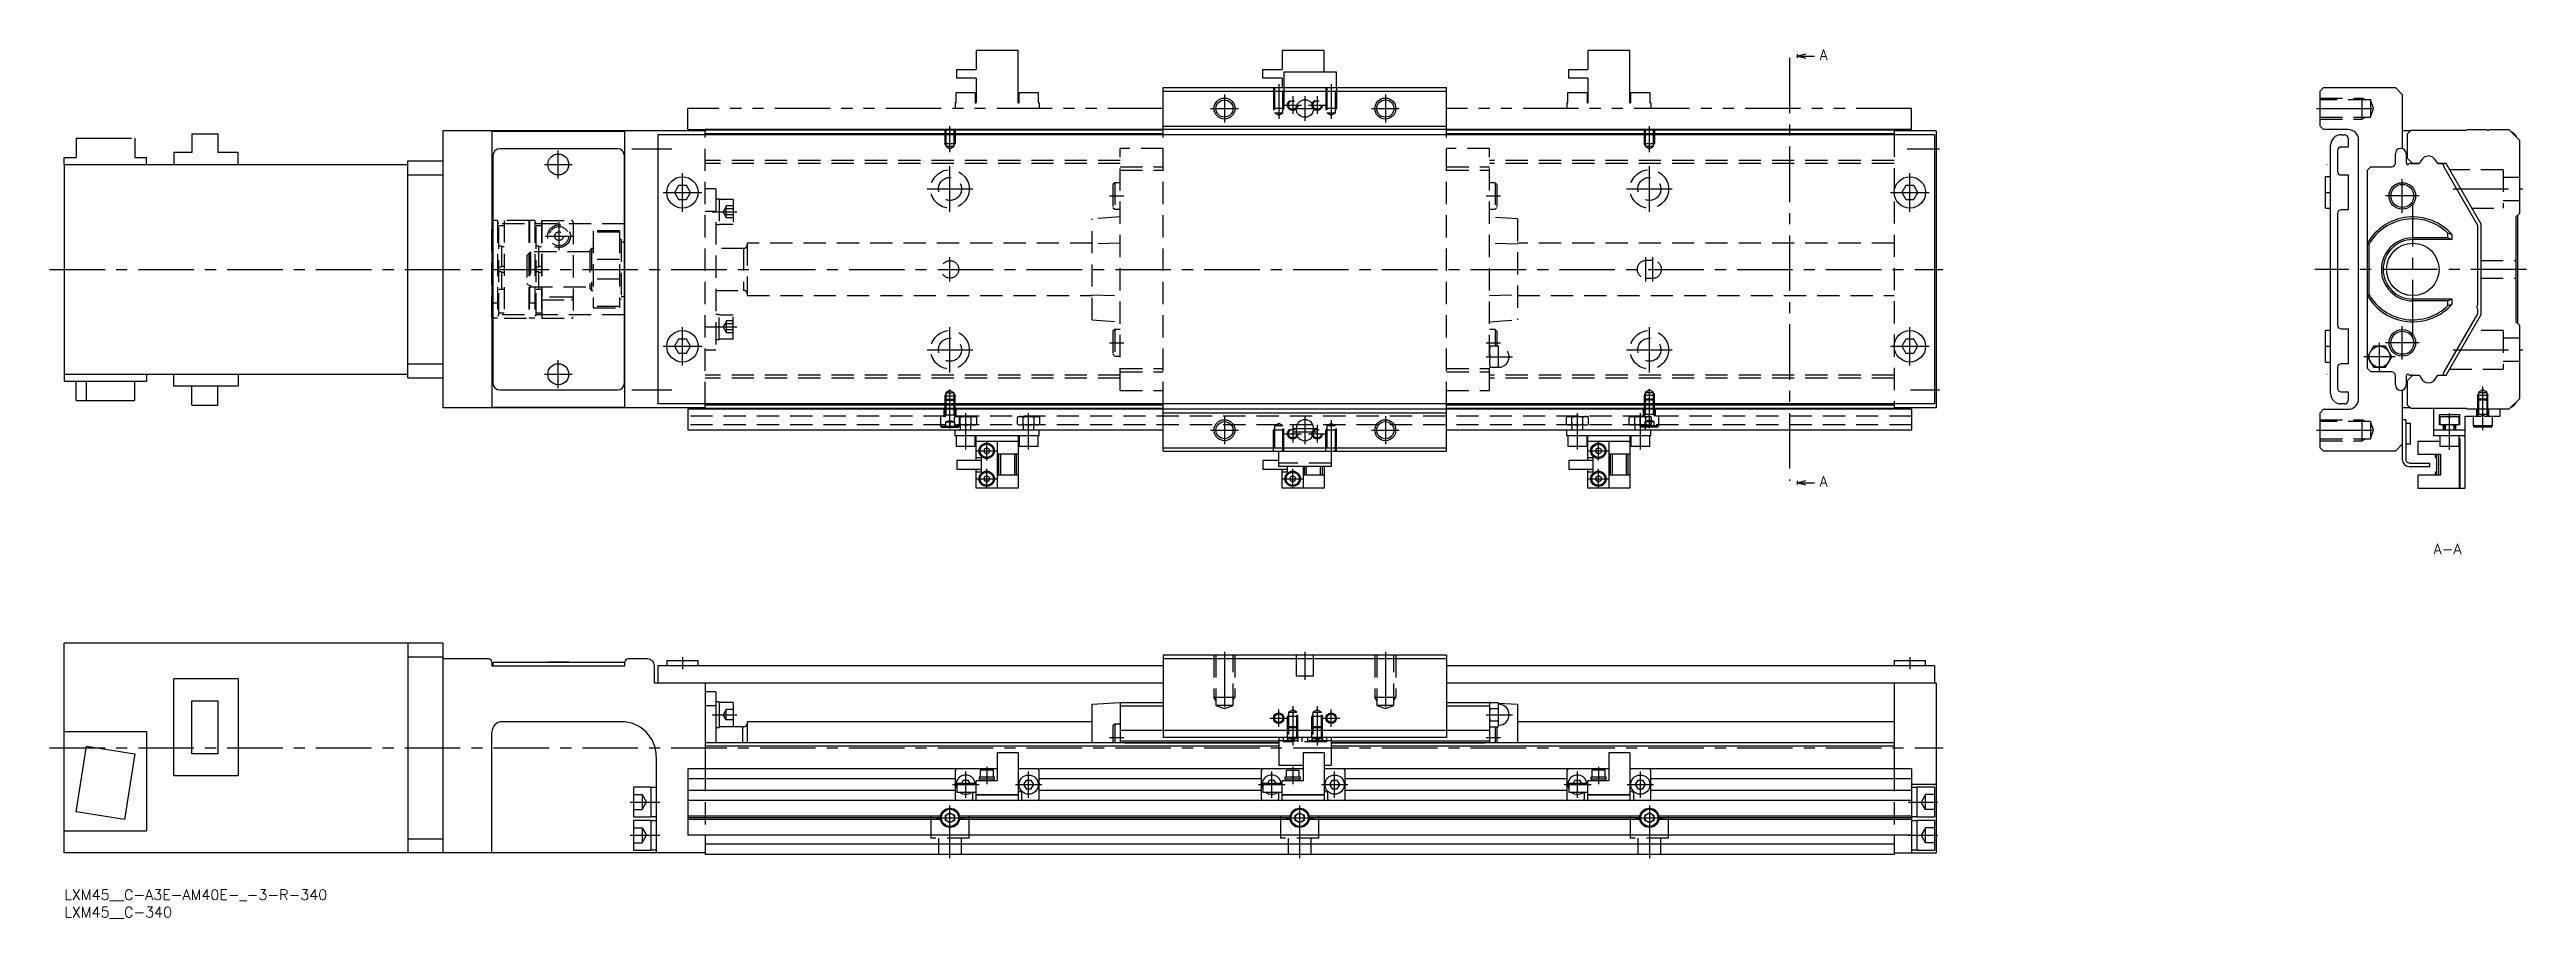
# Model space of a CAD drawing. Extents: x -4 to 704, y -8 to 240.
import ezdxf

# ---------------------------------------------------------------- set-up
doc = ezdxf.new("R2010")
doc.units = 0
doc.header["$LTSCALE"] = 0.5
for name, pattern in [('CENTER', [50.8, 31.75, -6.35, 6.35, -6.35]), ('DASHED', [19.05, 12.7, -6.35]), ('PHANTOM', [63.5, 31.75, -6.35, 6.35, -6.35, 6.35, -6.35])]:
    doc.linetypes.add(name, pattern=pattern)
for name, color, linetype in [('MSM_CENTER', 1, 'CENTER'), ('MSM_CONTINUOUS', 7, 'CONTINUOUS'), ('MSM_DASHED', 4, 'DASHED'), ('MSM_IMAGINARY', 6, 'PHANTOM'), ('MSM_NARROW', 5, 'CONTINUOUS'), ('MSM_PART_NUMBER', 7, 'CONTINUOUS')]:
    doc.layers.add(name, color=color, linetype=linetype)
doc.styles.get("Standard").update_dxf_attribs({"font": 'txt.shx', "height": 3, "bigfont": 'bigfont.shx'})

msp = doc.modelspace()

# ---------------------------------------------------------------- texts
at = {"layer": 'MSM_PART_NUMBER'}
for s, p in [('A', (501.98, 237.26)), ('A', (501.98, 115.23)), ('A-A', (677.57, 95.91))]:
    msp.add_text(s, height=3, dxfattribs=at).set_placement(p)

# ---------------------------------------------------------------- blocks, each defined once
blk = doc.blocks.new('*U8')
at = {"layer": 'MSM_PART_NUMBER'}
blk.add_text('LXM45__C-A3E-AM40E-_-3-R-340', height=3, dxfattribs=at).set_placement((0, -3))
blk = doc.blocks.new('*U9')
at = {"layer": 'MSM_PART_NUMBER'}
blk.add_text('LXM45__C-340', height=3, dxfattribs=at).set_placement((0, -8))

# ---------------------------------------------------------------- linework, layer by layer
at = {"layer": 'MSM_CENTER'}
for p, q in [((493.36, 237.89), (493.36, 116.86)), ((331.8, 227.38), (331.8, 219.38)), ((347.3, 230.38), (347.3, 220.47)), ((351.3, 226.88), (351.3, 221.88)), ((354.8, 226.88), (354.8, 219.88)), ((358.3, 226.88), (358.3, 221.88)), ((362.3, 230.38), (362.3, 220.47)), ((377.8, 227.38), (377.8, 219.38)), ((327.8, 223.38), (335.8, 223.38)), ((348.8, 224.38), (353.8, 224.38)), ((351.3, 223.38), (358.3, 223.38)), ((355.8, 224.38), (360.8, 224.38)), ((373.8, 223.38), (381.8, 223.38)), ((644.13, 223.38), (661.35, 223.38)), ((253.3, 210.87), (253.3, 218.38)), ((453.3, 210.87), (453.3, 218.38)), ((137.3, 207.38), (145.3, 207.38)), ((141.3, 203.38), (141.3, 211.38)), ((162.3, 211.88), (173.8, 211.88)), ((253.3, 193.88), (253.3, 206.88)), ((453.3, 193.88), (453.3, 206.88)), ((526.98, 211.88), (536.3, 211.88)), ((647.02, 207.38), (647.13, 207.38)), ((171.3, 199.38), (182.3, 199.38)), ((176.8, 193.88), (176.8, 204.88)), ((246.8, 200.38), (259.8, 200.38)), ((298.9, 198.38), (303, 198.38)), ((406.6, 198.38), (410.7, 198.38)), ((446.8, 200.38), (459.8, 200.38)), ((522.3, 199.38), (533.3, 199.38)), ((527.8, 193.88), (527.8, 204.88)), ((646.63, 199.38), (648.13, 199.38)), ((673.43, 198.38), (663.83, 198.38)), ((668.63, 193.58), (668.63, 203.18)), ((683.16, 200.38), (703.13, 200.38)), ((185.3, 193.83), (192.3, 193.83)), ((671.63, 158.48), (671.63, 196.28)), ((137.5, 186.88), (145.5, 186.88)), ((141.5, 182.88), (141.5, 190.88)), ((-4.2, 177.38), (537.3, 177.38)), ((253.3, 173.88), (253.3, 180.88)), ((452.3, 173.88), (452.3, 180.88)), ((454.3, 173.88), (454.3, 180.88)), ((704.13, 177.38), (643.63, 177.38)), ((176.8, 149.88), (176.8, 160.88)), ((185.3, 160.92), (192.3, 160.92)), ((253.3, 147.88), (253.3, 160.88)), ((298.9, 156.38), (303, 156.38)), ((406.6, 156.38), (410.7, 156.38)), ((453.3, 147.88), (453.3, 160.88)), ((527.8, 149.88), (527.8, 160.88)), ((662.13, 148.38), (662.13, 156.38)), ((673.43, 156.38), (663.83, 156.38)), ((668.63, 151.58), (668.63, 161.18)), ((141.3, 143.38), (141.3, 151.38)), ((171.3, 155.38), (182.3, 155.38)), ((246.8, 154.38), (259.8, 154.38)), ((406.6, 152.38), (414.2, 152.38)), ((446.8, 154.38), (459.8, 154.38)), ((522.3, 155.38), (533.3, 155.38)), ((646.63, 155.38), (648.13, 155.38)), ((666.59, 152.38), (657.66, 152.38)), ((683.16, 154.38), (703.13, 154.38)), ((137.3, 147.38), (145.3, 147.38)), ((162.3, 142.88), (173.8, 142.88)), ((253.3, 131.84), (253.3, 143.03)), ((453.3, 131.98), (453.3, 143.16)), ((527.98, 142.88), (536.3, 142.88)), ((647.02, 147.38), (647.13, 147.38)), ((691.62, 131.38), (691.62, 143.89)), ((257.8, 125.88), (257.8, 136.28)), ((275.8, 125.88), (275.8, 136.28)), ((331.8, 135.38), (331.8, 127.38)), ((354.8, 135.38), (354.8, 127.38)), ((377.8, 135.38), (377.8, 127.38)), ((432.73, 125.88), (432.73, 136.28)), ((450.73, 125.88), (450.73, 136.28)), ((682.13, 125.78), (682.13, 136.28)), ((263.8, 122.67), (263.8, 128.29)), ((327.8, 131.38), (335.8, 131.38)), ((348.8, 130.38), (353.8, 130.38)), ((351.3, 132.88), (351.3, 127.88)), ((351.3, 131.88), (358.3, 131.88)), ((351.3, 130.88), (358.3, 130.88)), ((355.8, 130.38), (360.8, 130.38)), ((358.3, 132.88), (358.3, 127.88)), ((362.3, 134.29), (362.3, 124.38)), ((373.8, 131.38), (381.8, 131.38)), ((438.73, 122.67), (438.73, 128.29)), ((644.13, 131.38), (661.35, 131.38)), ((260.99, 125.48), (266.61, 125.48)), ((435.92, 125.48), (441.54, 125.48)), ((260.99, 117.48), (266.61, 117.48)), ((263.8, 114.67), (263.8, 120.29)), ((348.49, 117.48), (354.11, 117.48)), ((351.3, 114.67), (351.3, 120.29)), ((435.92, 117.48), (441.54, 117.48)), ((438.73, 114.67), (438.73, 120.29)), ((141.3, 65.11), (141.3, 65)), ((176.8, 66.5), (176.8, 63)), ((331.8, 68), (331.8, 50.78)), ((354.8, 68), (354.8, 60)), ((377.8, 68), (377.8, 50.78)), ((527.8, 66.5), (527.8, 63)), ((185.3, 50), (192.3, 50)), ((347.3, 46.5), (347.3, 51.5)), ((351.3, 52.41), (351.3, 41.2)), ((358.3, 52.41), (358.3, 41.2)), ((362.3, 46.5), (362.3, 51.5)), ((406.6, 50), (414.2, 50)), ((298.9, 43.5), (303, 43.5)), ((344.8, 49), (349.8, 49)), ((359.8, 49), (364.8, 49)), ((406.6, 43.5), (410.7, 43.5)), ((-4.2, 40.5), (537.3, 40.5)), ((254.05, 30), (261.69, 30)), ((257.87, 26.25), (257.87, 33.75)), ((263.8, 35.1), (263.8, 30.1)), ((272.05, 30), (279.55, 30)), ((275.8, 26.25), (275.8, 33.75)), ((341.55, 30), (349.19, 30)), ((345.3, 26.25), (345.3, 33.75)), ((351.3, 35.1), (351.3, 30.1)), ((359.55, 30), (367.05, 30)), ((363.3, 26.25), (363.3, 33.75)), ((428.98, 30), (436.62, 30)), ((432.73, 26.25), (432.73, 33.75)), ((438.73, 35.1), (438.73, 30.1)), ((446.98, 30), (454.48, 30)), ((450.73, 26.25), (450.73, 33.75)), ((161.8, 25), (170.3, 25)), ((253.3, 9), (253.3, 24)), ((353.3, 24), (353.3, 9)), ((453.3, 24), (453.3, 9)), ((527.3, 25), (535.8, 25)), ((161.8, 15.5), (170.3, 15.5)), ((249.42, 20.5), (257.18, 20.5)), ((349.42, 20.5), (357.18, 20.5)), ((449.42, 20.5), (457.18, 20.5)), ((527.3, 15.5), (535.8, 15.5))]:
    msp.add_line(p, q, dxfattribs=at)
at = {"layer": 'MSM_CONTINUOUS'}
for p, q in [((314.3, 229.38), (395.3, 229.38)), ((314.3, 215.88), (314.3, 229.38)), ((314.3, 228.38), (395.3, 228.38)), ((395.3, 215.88), (395.3, 229.38)), ((645.13, 228.38), (646.13, 229.38)), ((645.13, 218.38), (645.13, 228.38)), ((646.13, 229.38), (666.63, 229.38)), ((666.63, 229.38), (668.63, 227.38)), ((668.63, 227.38), (668.63, 211.91)), ((108.3, 216.98), (108.3, 137.78)), ((183.3, 216.98), (108.3, 216.98)), ((122.3, 216.8), (122.3, 137.95)), ((160.3, 216.8), (122.3, 216.8)), ((160.3, 137.95), (160.3, 216.8)), ((534.8, 215.88), (169.8, 215.88)), ((169.8, 215.88), (169.8, 138.88)), ((523.3, 217.38), (183.3, 217.38)), ((183.3, 215.88), (183.3, 217.38)), ((314.3, 217.18), (183.3, 217.18)), ((314.3, 216.18), (183.3, 216.18)), ((314.3, 218.38), (395.3, 218.38)), ((523.3, 217.18), (395.3, 217.18)), ((523.3, 216.18), (395.3, 216.18)), ((523.3, 217.38), (523.3, 215.88)), ((535.3, 216.98), (523.3, 216.98)), ((534.8, 215.88), (534.8, 138.88)), ((535.3, 216.98), (535.3, 137.78)), ((646.13, 217.38), (645.13, 218.38)), ((653.13, 217.38), (646.13, 217.38)), ((648.13, 141.88), (648.13, 212.88)), ((651.13, 215.88), (652.13, 215.88)), ((653.13, 214.88), (653.13, 212.38)), ((656.13, 140.38), (656.13, 214.38)), ((670.93, 216.98), (668.63, 216.98)), ((670.13, 216.18), (671.13, 217.18)), ((670.13, 209.13), (670.13, 216.18)), ((671.13, 217.18), (686.93, 217.18)), ((686.93, 217.18), (687.13, 217.38)), ((687.13, 217.38), (692.73, 217.38)), ((693.53, 217.38), (699.13, 217.38)), ((699.13, 217.38), (702.13, 214.38)), ((702.13, 214.38), (702.13, 193.38)), ((0, 207.38), (0, 145.38)), ((0, 207.38), (98.3, 207.38)), ((98.3, 146.38), (98.3, 208.38)), ((98.3, 208.38), (108.3, 208.38)), ((122.6, 207.48), (122.3, 207.48)), ((122.6, 209.88), (122.6, 144.88)), ((158.2, 211.88), (124.6, 211.88)), ((160.2, 144.88), (160.2, 209.88)), ((160.3, 207.48), (160.2, 207.48)), ((650.13, 211.38), (650.13, 205.38)), ((653.13, 212.38), (651.13, 212.38)), ((658.63, 205.73), (659.63, 206.73)), ((658.63, 149.03), (658.63, 205.73)), ((659.63, 206.73), (665.63, 206.73)), ((666.63, 207.73), (666.63, 210.43)), ((669.73, 210.43), (669.73, 208.13)), ((671.63, 207.63), (670.13, 209.13)), ((670.93, 207.68), (671.58, 207.68)), ((671.58, 207.68), (671.63, 207.63)), ((671.58, 207.68), (671.63, 207.63)), ((671.63, 207.63), (673.51, 207.63)), ((673.51, 207.63), (671.63, 207.63)), ((674.03, 208.52), (673.51, 207.63)), ((678.74, 207.63), (678.22, 208.52)), ((681.13, 207.63), (678.74, 207.63)), ((678.74, 207.63), (680, 207.63)), ((680.52, 206.88), (680.52, 206.68)), ((680.52, 206.68), (690.13, 190.04)), ((691.13, 190.3), (681.13, 207.63)), ((98.3, 204.38), (108.3, 204.38)), ((122.6, 202.98), (122.3, 202.98)), ((160.3, 202.98), (160.2, 202.98)), ((175.65, 201.38), (174.49, 199.38)), ((174.49, 199.38), (175.65, 197.38)), ((177.95, 201.38), (175.65, 201.38)), ((179.11, 199.38), (177.95, 201.38)), ((177.95, 197.38), (179.11, 199.38)), ((526.65, 201.38), (525.49, 199.38)), ((525.49, 199.38), (526.65, 197.38)), ((528.95, 201.38), (526.65, 201.38)), ((530.11, 199.38), (528.95, 201.38)), ((528.95, 197.38), (530.11, 199.38)), ((646.63, 194.88), (646.63, 203.88)), ((648.13, 203.88), (646.63, 203.88)), ((651.13, 204.38), (653.13, 204.38)), ((653.13, 204.38), (653.13, 194.38)), ((175.65, 197.38), (177.95, 197.38)), ((526.65, 197.38), (528.95, 197.38)), ((646.63, 194.88), (648.13, 194.88)), ((650.13, 193.38), (650.13, 161.38)), ((653.13, 194.38), (651.13, 194.38)), ((702.13, 193.38), (701.13, 192.38)), ((701.13, 192.38), (701.13, 162.38)), ((701.63, 161.88), (701.63, 192.88)), ((122.6, 190.38), (122.3, 190.38)), ((160.3, 190.38), (160.2, 190.38)), ((160.3, 185.13), (160.2, 185.13)), ((659.13, 184.61), (658.63, 184.86)), ((659.13, 170.14), (659.13, 184.61)), ((681.69, 186.38), (671.63, 186.38)), ((682.91, 185.88), (671.63, 185.88)), ((681.69, 186.38), (681.69, 187.74)), ((681.69, 186.38), (682.91, 185.88)), ((682.91, 185.88), (682.91, 187.26)), ((690.13, 190.04), (690.13, 167.03)), ((691.13, 164.45), (691.13, 190.3)), ((658.63, 169.89), (659.13, 170.14)), ((122.6, 164.38), (122.3, 164.38)), ((160.2, 169.63), (160.3, 169.63)), ((160.3, 164.38), (160.2, 164.38)), ((682.91, 168.88), (671.63, 168.88)), ((681.69, 168.38), (671.63, 168.38)), ((690.13, 164.71), (680.52, 148.08)), ((681.13, 147.13), (691.13, 164.45)), ((682.91, 168.88), (681.69, 168.38)), ((681.69, 167.01), (681.69, 168.38)), ((682.91, 167.49), (682.91, 168.88)), ((690.13, 166.23), (690.13, 164.71)), ((175.65, 157.38), (174.49, 155.38)), ((177.95, 157.38), (175.65, 157.38)), ((179.11, 155.38), (177.95, 157.38)), ((526.65, 157.38), (525.49, 155.38)), ((528.95, 157.38), (526.65, 157.38)), ((530.11, 155.38), (528.95, 157.38)), ((646.63, 150.88), (646.63, 159.88)), ((648.13, 159.88), (646.63, 159.88)), ((651.13, 160.38), (653.13, 160.38)), ((653.13, 160.38), (653.13, 150.38)), ((701.13, 162.38), (702.13, 161.38)), ((702.13, 161.38), (702.13, 140.38)), ((98.3, 150.38), (108.3, 150.38)), ((122.6, 151.78), (122.3, 151.78)), ((160.3, 151.78), (160.2, 151.78)), ((174.49, 155.38), (175.65, 153.38)), ((175.65, 153.38), (177.95, 153.38)), ((177.95, 153.38), (179.11, 155.38)), ((525.49, 155.38), (526.65, 153.38)), ((526.65, 153.38), (528.95, 153.38)), ((528.95, 153.38), (530.11, 155.38)), ((646.63, 150.88), (648.13, 150.88)), ((650.13, 149.38), (650.13, 143.38)), ((653.13, 150.38), (651.13, 150.38)), ((659.63, 148.03), (658.63, 149.03)), ((660.4, 155.38), (658.66, 152.38)), ((658.66, 152.38), (660.4, 149.38)), ((663.86, 155.38), (660.4, 155.38)), ((660.4, 149.38), (663.86, 149.38)), ((665.59, 152.38), (663.86, 155.38)), ((663.86, 149.38), (665.59, 152.38)), ((0, 147.38), (98.3, 147.38)), ((0, 145.38), (23.5, 145.38)), ((3.4, 139.88), (3.4, 145.38)), ((6.37, 139.88), (6.37, 145.38)), ((20.2, 139.88), (20.2, 145.38)), ((23.5, 147.38), (23.5, 145.38)), ((31.35, 143.98), (31.35, 147.38)), ((49.7, 143.98), (31.35, 143.98)), ((36.47, 138.58), (36.47, 143.98)), ((43.93, 138.58), (43.93, 143.98)), ((49.7, 147.38), (49.7, 143.98)), ((98.3, 146.38), (108.3, 146.38)), ((122.3, 147.28), (122.6, 147.28)), ((124.6, 142.88), (158.2, 142.88)), ((160.2, 147.28), (160.3, 147.28)), ((651.13, 142.38), (653.13, 142.38)), ((653.13, 142.38), (653.13, 139.88)), ((665.63, 148.03), (659.63, 148.03)), ((666.63, 144.33), (666.63, 147.03)), ((668.63, 142.84), (668.63, 127.38)), ((669.73, 146.63), (669.73, 144.33)), ((670.13, 145.63), (671.63, 147.13)), ((670.13, 138.58), (670.13, 145.63)), ((671.58, 147.08), (670.93, 147.08)), ((671.63, 147.13), (673.51, 147.13)), ((673.51, 147.13), (674.03, 146.23)), ((678.22, 146.23), (678.74, 147.13)), ((678.74, 147.13), (681.13, 147.13)), ((680.52, 148.08), (680.52, 147.88)), ((3.4, 139.88), (20.2, 139.88)), ((36.47, 138.58), (43.93, 138.58)), ((183.3, 137.78), (108.3, 137.78)), ((122.3, 137.95), (160.3, 137.95)), ((534.8, 138.88), (169.8, 138.88)), ((528.3, 137.38), (178.3, 137.38)), ((178.3, 137.38), (178.3, 131.38)), ((183.3, 137.38), (183.3, 138.88)), ((314.3, 138.58), (183.3, 138.58)), ((314.3, 137.58), (183.3, 137.58)), ((314.3, 125.38), (314.3, 138.88)), ((314.3, 136.38), (395.3, 136.38)), ((395.3, 125.38), (395.3, 138.88)), ((523.3, 138.58), (395.3, 138.58)), ((523.3, 137.58), (395.3, 137.58)), ((523.3, 138.88), (523.3, 137.38)), ((535.3, 137.78), (523.3, 137.78)), ((528.3, 137.38), (528.3, 131.38)), ((645.13, 136.38), (646.13, 137.38)), ((645.13, 126.38), (645.13, 136.38)), ((646.13, 137.38), (653.13, 137.38)), ((652.13, 138.88), (651.13, 138.88)), ((670.93, 137.78), (668.63, 137.78)), ((671.13, 137.58), (670.13, 138.58)), ((686.93, 137.58), (671.13, 137.58)), ((677.63, 129.78), (677.63, 137.38)), ((679.28, 135.88), (684.98, 135.88)), ((679.28, 132.88), (679.28, 135.88)), ((679.38, 135.28), (684.88, 135.28)), ((679.38, 135.28), (679.38, 132.88)), ((682.13, 133.12), (682.13, 135.03)), ((684.88, 132.88), (684.88, 135.28)), ((684.98, 135.88), (684.98, 132.88)), ((686.63, 129.78), (686.63, 135.38)), ((686.63, 135.38), (691.13, 135.38)), ((687.13, 137.38), (686.93, 137.58)), ((699.13, 137.38), (687.13, 137.38)), ((688.88, 135.38), (688.88, 132.68)), ((691.13, 135.38), (691.63, 135.88)), ((691.63, 135.88), (692.13, 135.38)), ((692.13, 135.38), (696.63, 135.38)), ((694.38, 132.68), (694.38, 135.38)), ((696.63, 135.38), (696.63, 137.38)), ((702.13, 140.38), (699.13, 137.38)), ((314.3, 131.38), (178.3, 131.38)), ((254.8, 129.78), (254.8, 131.38)), ((278.8, 129.78), (254.8, 129.78)), ((255.05, 129.78), (255.05, 126.78)), ((260.55, 126.78), (260.55, 129.78)), ((260.8, 122.73), (260.8, 129.64)), ((272.8, 128.18), (260.8, 128.18)), ((266.8, 128.18), (266.8, 114.78)), ((272.8, 129.64), (272.8, 114.78)), ((273.05, 129.78), (273.05, 126.78)), ((278.55, 126.78), (278.55, 129.78)), ((278.8, 129.78), (278.8, 131.38)), ((352.3, 131.88), (352.3, 130.88)), ((357.3, 130.88), (357.3, 131.88)), ((528.3, 131.38), (395.3, 131.38)), ((429.73, 129.78), (429.73, 131.38)), ((453.73, 129.78), (429.73, 129.78)), ((429.98, 129.78), (429.98, 126.78)), ((435.48, 126.78), (435.48, 129.78)), ((435.73, 122.73), (435.73, 129.64)), ((447.73, 128.18), (435.73, 128.18)), ((441.73, 128.18), (441.73, 114.78)), ((447.73, 129.64), (447.73, 114.78)), ((447.98, 129.78), (447.98, 126.78)), ((453.48, 126.78), (453.48, 129.78)), ((453.73, 129.78), (453.73, 131.38)), ((669.63, 134.38), (668.63, 134.38)), ((669.63, 134.38), (669.63, 122.98)), ((669.63, 133.38), (670.93, 133.38)), ((670.93, 127.38), (670.93, 133.38)), ((679.38, 128.18), (673.03, 128.18)), ((673.03, 128.18), (673.03, 124.48)), ((686.63, 131.38), (677.63, 131.38)), ((686.63, 129.78), (677.63, 129.78)), ((684.98, 132.88), (679.28, 132.88)), ((679.38, 129.78), (679.38, 126.78)), ((680.43, 131.38), (680.43, 132.88)), ((680.63, 132.88), (680.63, 131.38)), ((683.63, 131.38), (683.63, 132.88)), ((683.83, 132.88), (683.83, 131.38)), ((684.88, 126.78), (684.88, 129.78)), ((684.98, 128.18), (684.88, 128.18)), ((684.98, 114.78), (684.98, 128.18)), ((684.98, 128.13), (685.03, 128.13)), ((685.03, 128.78), (685.03, 114.78)), ((686.63, 114.78), (686.63, 128.78)), ((688.88, 132.68), (694.38, 132.68)), ((688.88, 132.68), (689.05, 132.38)), ((689.05, 132.38), (694.2, 132.38)), ((694.2, 132.38), (694.38, 132.68)), ((255.05, 126.78), (260.55, 126.78)), ((255.3, 122.73), (255.3, 120.23)), ((262.3, 122.73), (255.3, 122.73)), ((262.3, 123.48), (260.8, 123.48)), ((262.3, 119.48), (262.3, 123.48)), ((263.8, 126.34), (263.05, 125.91)), ((263.05, 125.91), (263.05, 125.04)), ((263.05, 125.04), (263.8, 124.61)), ((264.55, 125.91), (263.8, 126.34)), ((263.8, 124.61), (264.55, 125.04)), ((264.55, 125.91), (264.55, 125.04)), ((272.8, 124.48), (266.8, 124.48)), ((267.3, 118.48), (267.3, 124.48)), ((267.8, 118.48), (267.8, 124.48)), ((271.8, 118.48), (271.8, 124.48)), ((272.3, 118.48), (272.3, 124.48)), ((273.05, 126.78), (278.55, 126.78)), ((314.3, 126.38), (395.3, 126.38)), ((314.3, 125.38), (395.3, 125.38)), ((342.8, 122.73), (342.8, 120.23)), ((347.3, 122.73), (342.8, 122.73)), ((347.3, 120.98), (347.3, 125.38)), ((362.3, 120.98), (347.3, 120.98)), ((349.8, 119.48), (349.8, 120.98)), ((354.3, 120.98), (354.3, 114.78)), ((354.8, 118.48), (354.8, 120.98)), ((355.3, 118.48), (355.3, 120.98)), ((359.3, 118.48), (359.3, 120.98)), ((359.8, 118.48), (359.8, 120.98)), ((360.3, 120.98), (360.3, 114.78)), ((362.3, 125.38), (362.3, 120.98)), ((429.98, 126.78), (435.48, 126.78)), ((430.23, 122.73), (430.23, 120.23)), ((437.23, 122.73), (430.23, 122.73)), ((437.23, 123.48), (435.73, 123.48)), ((437.23, 119.48), (437.23, 123.48)), ((438.73, 126.34), (437.98, 125.91)), ((437.98, 125.91), (437.98, 125.04)), ((437.98, 125.04), (438.73, 124.61)), ((439.48, 125.91), (438.73, 126.34)), ((438.73, 124.61), (439.48, 125.04)), ((439.48, 125.91), (439.48, 125.04)), ((447.73, 124.48), (441.73, 124.48)), ((442.23, 118.48), (442.23, 124.48)), ((442.73, 118.48), (442.73, 124.48)), ((446.73, 118.48), (446.73, 124.48)), ((447.23, 118.48), (447.23, 124.48)), ((447.98, 126.78), (453.48, 126.78)), ((646.13, 125.38), (645.13, 126.38)), ((666.63, 125.38), (646.13, 125.38)), ((668.63, 127.38), (666.63, 125.38)), ((668.63, 127.38), (668.63, 122.98)), ((670.93, 127.38), (669.63, 127.38)), ((670.63, 121.98), (676.53, 121.98)), ((670.63, 120.98), (676.53, 120.98)), ((673.03, 124.48), (679.53, 124.48)), ((676.53, 120.98), (676.53, 121.98)), ((678.03, 124.48), (678.03, 123.58)), ((678.03, 123.58), (678.53, 123.58)), ((678.53, 118.48), (678.53, 124.48)), ((679.03, 118.48), (679.03, 124.48)), ((679.38, 126.78), (684.88, 126.78)), ((679.53, 124.48), (679.53, 118.48)), ((255.3, 120.23), (262.3, 120.23)), ((260.8, 114.78), (260.8, 120.23)), ((260.8, 119.48), (262.3, 119.48)), ((272.8, 114.78), (260.8, 114.78)), ((263.8, 118.34), (263.05, 117.91)), ((263.05, 117.91), (263.05, 117.04)), ((263.05, 117.04), (263.8, 116.61)), ((264.55, 117.91), (263.8, 118.34)), ((263.8, 116.61), (264.55, 117.04)), ((264.55, 117.91), (264.55, 117.04)), ((272.8, 118.48), (266.8, 118.48)), ((342.8, 120.23), (349.8, 120.23)), ((348.3, 114.78), (348.3, 120.23)), ((348.3, 119.48), (349.8, 119.48)), ((360.3, 114.78), (348.3, 114.78)), ((351.3, 118.34), (350.55, 117.91)), ((350.55, 117.91), (350.55, 117.04)), ((350.55, 117.04), (351.3, 116.61)), ((352.05, 117.91), (351.3, 118.34)), ((351.3, 116.61), (352.05, 117.04)), ((352.05, 117.91), (352.05, 117.04)), ((360.3, 118.48), (354.3, 118.48)), ((430.23, 120.23), (437.23, 120.23)), ((435.73, 114.78), (435.73, 120.23)), ((435.73, 119.48), (437.23, 119.48)), ((447.73, 114.78), (435.73, 114.78)), ((438.73, 118.34), (437.98, 117.91)), ((437.98, 117.91), (437.98, 117.04)), ((437.98, 117.04), (438.73, 116.61)), ((439.48, 117.91), (438.73, 118.34)), ((438.73, 116.61), (439.48, 117.04)), ((439.48, 117.91), (439.48, 117.04)), ((447.73, 118.48), (441.73, 118.48)), ((673.03, 118.48), (673.03, 114.78)), ((679.53, 118.48), (673.03, 118.48)), ((673.03, 114.78), (684.98, 114.78)), ((678.03, 119.38), (678.03, 118.48)), ((678.53, 119.38), (678.03, 119.38)), ((684.98, 114.83), (685.03, 114.83)), ((685.03, 114.78), (686.63, 114.78)), ((0, 10.5), (0, 70.5)), ((108.3, 70.5), (0, 70.5)), ((98.3, 70.5), (98.3, 10.5)), ((108.3, 66.5), (98.3, 66.5)), ((108.3, 70.5), (108.3, 10.5)), ((121.3, 66), (108.3, 66)), ((122.3, 65), (122.3, 64)), ((122.3, 64), (160.3, 64)), ((122.6, 65), (160.2, 65)), ((122.6, 65), (122.6, 64)), ((138.3, 65.1), (144.3, 65.1)), ((138.3, 65.1), (138.3, 65)), ((144.3, 65), (144.3, 65.1)), ((160.2, 65), (160.2, 64)), ((160.3, 64), (160.3, 65)), ((166.8, 66), (161.3, 66)), ((168.8, 59), (168.8, 64)), ((169.8, 64), (169.8, 59)), ((314.3, 64), (169.8, 64)), ((172.3, 65.5), (172.3, 64)), ((172.3, 65.5), (181.3, 65.5)), ((181.3, 64), (181.3, 65.5)), ((314.3, 67), (314.3, 43.5)), ((395.3, 67), (314.3, 67)), ((395.3, 66), (314.3, 66)), ((395.3, 67), (395.3, 43.5)), ((534.8, 64), (395.3, 64)), ((523.3, 65.5), (523.3, 64)), ((523.3, 65.5), (532.3, 65.5)), ((532.3, 64), (532.3, 65.5)), ((534.8, 64), (534.8, 59)), ((31.35, 32.5), (31.35, 60.3)), ((49.7, 60.3), (31.35, 60.3)), ((49.7, 60.3), (49.7, 32.5)), ((314.3, 59), (168.8, 59)), ((183.3, 59), (183.3, 34.5)), ((535.3, 59), (395.3, 59)), ((523.3, 59), (523.3, 34.5)), ((535.3, 59), (535.3, 10.5)), ((36.47, 38.85), (36.47, 53.95)), ((36.47, 53.95), (43.93, 53.95)), ((43.93, 53.95), (43.93, 38.85)), ((186.3, 56.5), (183.3, 56.5)), ((186.3, 52.5), (183.3, 52.5)), ((186.3, 56.47), (186.3, 42)), ((187.3, 53.65), (186.3, 53.65)), ((187.3, 53.62), (187.3, 46.35)), ((191.3, 53.5), (187.3, 53.5)), ((191.3, 53.5), (191.3, 46.5)), ((294, 53), (302, 53.5)), ((294, 42), (294, 53)), ((302, 53.5), (314.3, 53.5)), ((302, 53.5), (302, 42)), ((302, 52.5), (314.3, 52.5)), ((395.3, 53.5), (407.6, 53.5)), ((395.3, 52.5), (407.6, 52.5)), ((407.6, 53.5), (408.17, 53.46)), ((407.6, 53.5), (407.6, 42)), ((407.72, 53.46), (407.6, 53)), ((407.61, 52.41), (407.6, 52.6)), ((407.72, 53.46), (410.08, 53.46)), ((407.72, 51.73), (410.08, 51.73)), ((410.2, 53), (410.08, 53.46)), ((410.11, 53.34), (415.6, 53)), ((410.2, 47), (410.2, 53)), ((415.6, 53), (415.6, 42)), ((0, 45.2), (23.5, 45.2)), ((23.5, 45.2), (23.5, 16.8)), ((122.3, 10.5), (122.3, 45)), ((159.3, 48), (125.3, 48)), ((186.3, 46.35), (187.3, 46.35)), ((194.3, 46.5), (187.3, 46.5)), ((194, 46.5), (194, 42)), ((195.3, 48), (195.3, 42)), ((294, 48), (195.3, 48)), ((300.4, 47.3), (299.9, 46.8)), ((299.9, 46.8), (299.9, 42)), ((302, 47.3), (300.4, 47.3)), ((300.4, 47.3), (300.4, 42)), ((407.6, 45.5), (302, 45.5)), ((395.3, 43.5), (314.3, 43.5)), ((347.3, 43.5), (347.3, 35.6)), ((362.3, 43.5), (362.3, 35.6)), ((407.6, 47), (407.72, 46.54)), ((407.72, 48.27), (410.08, 48.27)), ((407.72, 46.54), (410.08, 46.54)), ((409.2, 46.54), (409.2, 42)), ((409.7, 46.54), (409.7, 42)), ((410.08, 46.54), (410.2, 47)), ((523.3, 48), (415.6, 48)), ((3.4, 22.21), (6.37, 40.98)), ((6.37, 40.98), (20.2, 38.79)), ((20.2, 38.79), (17.23, 20.02)), ((43.93, 38.85), (36.47, 38.85)), ((169.3, 38), (169.3, 10.5)), ((347.3, 42), (183.3, 42)), ((347.3, 41), (183.3, 41)), ((272.8, 39.1), (266.8, 39.1)), ((266.8, 39.1), (266.8, 31.1)), ((272.8, 39.1), (272.8, 25.5)), ((347.3, 42.4), (302, 42.4)), ((303.3, 42), (347.3, 42)), ((347.3, 35.6), (354.3, 35.6)), ((360.3, 39.1), (354.3, 39.1)), ((354.3, 39.1), (354.3, 31.1)), ((360.3, 39.1), (360.3, 25.5)), ((360.3, 35.6), (362.3, 35.6)), ((407.6, 42.4), (362.3, 42.4)), ((362.3, 42), (406.3, 42)), ((523.3, 42), (362.3, 42)), ((523.3, 41), (362.3, 41)), ((447.73, 39.1), (441.73, 39.1)), ((441.73, 39.1), (441.73, 31.1)), ((447.73, 39.1), (447.73, 25.5)), ((49.7, 32.5), (31.35, 32.5)), ((167.8, 29.25), (162.8, 29.25)), ((162.8, 29.25), (162.8, 20.75)), ((167.8, 29.25), (167.8, 20.75)), ((169.3, 29.15), (167.8, 29.15)), ((178.3, 34.5), (178.3, 15.5)), ((266.8, 34.5), (178.3, 34.5)), ((254.8, 31.7), (178.3, 31.7)), ((254.8, 30.3), (254.62, 30)), ((254.62, 30), (254.8, 29.7)), ((254.8, 34), (254.8, 26)), ((260.8, 30.35), (255.3, 30.35)), ((255.3, 30.35), (255.3, 27.85)), ((257.08, 31.25), (256.56, 30.35)), ((257.08, 31.25), (258.52, 31.25)), ((259.04, 30.35), (258.52, 31.25)), ((266.8, 31.1), (260.8, 31.1)), ((260.8, 25.5), (260.8, 31.1)), ((261.6, 32.1), (261.6, 31.6)), ((266, 32.1), (261.6, 32.1)), ((266, 31.6), (261.6, 31.6)), ((261.8, 31.6), (261.8, 31.1)), ((261.9, 34.1), (261.9, 32.1)), ((265.7, 34.1), (261.9, 34.1)), ((265.7, 32.1), (265.7, 34.1)), ((265.8, 31.1), (265.8, 31.6)), ((266, 31.6), (266, 32.1)), ((354.3, 34.5), (272.8, 34.5)), ((275.08, 31.25), (274.36, 30)), ((274.36, 30), (275.08, 28.75)), ((275.08, 31.25), (276.52, 31.25)), ((275.08, 28.75), (276.52, 28.75)), ((277.24, 30), (276.52, 31.25)), ((276.52, 28.75), (277.24, 30)), ((278.8, 26), (278.8, 34)), ((342.3, 31.7), (278.8, 31.7)), ((278.98, 30), (278.8, 30.3)), ((278.8, 29.7), (278.98, 30)), ((342.3, 30.3), (342.12, 30)), ((342.12, 30), (342.3, 29.7)), ((342.3, 34), (342.3, 26)), ((348.3, 30.35), (342.8, 30.35)), ((342.8, 30.35), (342.8, 27.85)), ((344.58, 31.25), (344.06, 30.35)), ((344.58, 31.25), (346.02, 31.25)), ((346.54, 30.35), (346.02, 31.25)), ((354.3, 31.1), (348.3, 31.1)), ((348.3, 25.5), (348.3, 31.1)), ((349.1, 32.1), (349.1, 31.6)), ((353.5, 32.1), (349.1, 32.1)), ((353.5, 31.6), (349.1, 31.6)), ((349.3, 31.6), (349.3, 31.1)), ((349.4, 34.1), (349.4, 32.1)), ((349.4, 34.1), (353.2, 34.1)), ((353.2, 32.1), (353.2, 34.1)), ((353.3, 31.1), (353.3, 31.6)), ((353.5, 31.6), (353.5, 32.1)), ((441.73, 34.5), (360.3, 34.5)), ((362.58, 31.25), (361.86, 30)), ((361.86, 30), (362.58, 28.75)), ((362.58, 31.25), (364.02, 31.25)), ((362.58, 28.75), (364.02, 28.75)), ((364.74, 30), (364.02, 31.25)), ((364.02, 28.75), (364.74, 30)), ((366.3, 26), (366.3, 34)), ((429.73, 31.7), (366.3, 31.7)), ((366.48, 30), (366.3, 30.3)), ((366.3, 29.7), (366.48, 30)), ((429.73, 30.3), (429.56, 30)), ((429.56, 30), (429.73, 29.7)), ((429.73, 34), (429.73, 26)), ((435.73, 30.35), (430.23, 30.35)), ((430.23, 30.35), (430.23, 27.85)), ((432.01, 31.25), (431.49, 30.35)), ((432.01, 31.25), (433.45, 31.25)), ((433.97, 30.35), (433.45, 31.25)), ((441.73, 31.1), (435.73, 31.1)), ((435.73, 25.5), (435.73, 31.1)), ((436.53, 32.1), (436.53, 31.6)), ((440.93, 32.1), (436.53, 32.1)), ((440.93, 31.6), (436.53, 31.6)), ((436.73, 31.6), (436.73, 31.1)), ((436.83, 34.1), (436.83, 32.1)), ((440.63, 34.1), (436.83, 34.1)), ((440.63, 32.1), (440.63, 34.1)), ((440.73, 31.1), (440.73, 31.6)), ((440.93, 31.6), (440.93, 32.1)), ((528.3, 34.5), (447.73, 34.5)), ((450.01, 31.25), (449.29, 30)), ((449.29, 30), (450.01, 28.75)), ((450.01, 31.25), (451.45, 31.25)), ((450.01, 28.75), (451.45, 28.75)), ((452.17, 30), (451.45, 31.25)), ((451.45, 28.75), (452.17, 30)), ((453.73, 26), (453.73, 34)), ((528.3, 31.7), (453.73, 31.7)), ((453.91, 30), (453.73, 30.3)), ((453.73, 29.7), (453.91, 30)), ((528.3, 34.5), (528.3, 10.5)), ((535.3, 30), (528.3, 30)), ((529.8, 29.15), (528.3, 29.15)), ((534.8, 29.25), (529.8, 29.25)), ((529.8, 29.25), (529.8, 20.75)), ((534.8, 29.25), (534.8, 20.75)), ((17.23, 20.02), (3.4, 22.21)), ((254.8, 28.3), (178.3, 28.3)), ((528.3, 25.5), (178.3, 25.5)), ((252.05, 21.22), (253.3, 21.94)), ((253.3, 21.94), (254.55, 21.22)), ((255.3, 27.85), (260.8, 27.85)), ((259.8, 26), (259.8, 27.6)), ((260.8, 27.15), (272.8, 27.15)), ((260.8, 27.1), (272.8, 27.1)), ((260.85, 27.15), (260.85, 27.1)), ((272.75, 27.15), (272.75, 27.1)), ((273.8, 27.6), (273.8, 26)), ((342.3, 28.3), (278.8, 28.3)), ((342.8, 27.85), (348.3, 27.85)), ((347.3, 26), (347.3, 27.6)), ((348.3, 27.15), (360.3, 27.15)), ((348.3, 27.1), (360.3, 27.1)), ((348.35, 27.15), (348.35, 27.1)), ((352.05, 21.22), (353.3, 21.94)), ((353.3, 21.94), (354.55, 21.22)), ((360.25, 27.15), (360.25, 27.1)), ((361.3, 27.6), (361.3, 26)), ((429.73, 28.3), (366.3, 28.3)), ((430.23, 27.85), (435.73, 27.85)), ((434.73, 26), (434.73, 27.6)), ((435.73, 27.15), (447.73, 27.15)), ((435.73, 27.1), (447.73, 27.1)), ((435.78, 27.15), (435.78, 27.1)), ((447.68, 27.15), (447.68, 27.1)), ((448.73, 27.6), (448.73, 26)), ((452.05, 21.22), (453.3, 21.94)), ((453.3, 21.94), (454.55, 21.22)), ((528.3, 28.3), (453.73, 28.3)), ((0, 16.8), (23.5, 16.8)), ((98.3, 14.5), (108.3, 14.5)), ((162.8, 20.75), (167.8, 20.75)), ((167.8, 19.75), (162.8, 19.75)), ((162.8, 19.75), (162.8, 11.25)), ((167.8, 20.85), (169.3, 20.85)), ((167.8, 19.75), (167.8, 11.25)), ((169.3, 19.65), (167.8, 19.65)), ((250.6, 21), (178.3, 21)), ((250.55, 20.5), (178.3, 20.5)), ((250.6, 20), (178.3, 20)), ((528.3, 15.5), (178.3, 15.5)), ((183.3, 15.5), (183.3, 10)), ((252.05, 19.78), (252.05, 21.22)), ((253.3, 19.06), (252.05, 19.78)), ((254.55, 19.78), (253.3, 19.06)), ((254.55, 21.22), (254.55, 19.78)), ((350.6, 21), (256, 21)), ((350.6, 20), (256, 20)), ((350.55, 20.5), (256.05, 20.5)), ((352.05, 19.78), (352.05, 21.22)), ((353.3, 19.06), (352.05, 19.78)), ((354.55, 19.78), (353.3, 19.06)), ((354.55, 21.22), (354.55, 19.78)), ((450.6, 21), (356, 21)), ((450.6, 20), (356, 20)), ((450.55, 20.5), (356.05, 20.5)), ((452.05, 19.78), (452.05, 21.22)), ((453.3, 19.06), (452.05, 19.78)), ((454.55, 19.78), (453.3, 19.06)), ((454.55, 21.22), (454.55, 19.78)), ((528.3, 21), (456, 21)), ((528.3, 20), (456, 20)), ((528.3, 20.5), (456.05, 20.5)), ((523.3, 15.5), (523.3, 10)), ((528.3, 20.85), (529.8, 20.85)), ((529.8, 19.65), (528.3, 19.65)), ((529.8, 20.75), (534.8, 20.75)), ((534.8, 19.75), (529.8, 19.75)), ((529.8, 19.75), (529.8, 11.25)), ((534.8, 19.75), (534.8, 11.25)), ((183.3, 10.5), (0, 10.5)), ((162.8, 11.25), (167.8, 11.25)), ((167.8, 11.35), (169.3, 11.35)), ((523.3, 13), (183.3, 13)), ((523.3, 10), (183.3, 10)), ((523.3, 10.5), (535.3, 10.5)), ((528.3, 11.35), (529.8, 11.35)), ((529.8, 11.25), (534.8, 11.25))]:
    msp.add_line(p, q, dxfattribs=at)
for centre, radius in [((331.8, 223.38), 2.46), ((354.8, 223.38), 2.5), ((377.8, 223.38), 2.46), ((141.3, 207.38), 3), ((176.8, 199.38), 4.5), ((527.8, 199.38), 4.5), ((668.63, 198.38), 3.8), ((668.63, 198.38), 3.3), ((671.63, 177.38), 7.5), ((176.8, 155.38), 4.5), ((527.8, 155.38), 4.5), ((668.63, 156.38), 3.8), ((668.63, 156.38), 3.3), ((141.3, 147.38), 3), ((662.13, 152.38), 3), ((263.8, 125.48), 2.2), ((331.8, 131.38), 2.46), ((377.8, 131.38), 2.46), ((438.73, 125.48), 2.2), ((263.8, 125.48), 1.9), ((438.73, 125.48), 1.9), ((263.8, 117.48), 2.2), ((263.8, 117.48), 1.9), ((351.3, 117.48), 2.2), ((351.3, 117.48), 1.9), ((438.73, 117.48), 2.2), ((438.73, 117.48), 1.9), ((347.3, 49), 1.23), ((362.3, 49), 1.23), ((275.8, 30), 2.75), ((363.3, 30), 2.75), ((450.73, 30), 2.75), ((253.3, 20.5), 2.75), ((253.3, 20.5), 2.45), ((253.3, 20.5), 1.25), ((353.3, 20.5), 2.75), ((353.3, 20.5), 2.45), ((353.3, 20.5), 1.25), ((453.3, 20.5), 2.75), ((453.3, 20.5), 2.45), ((453.3, 20.5), 1.25)]:
    msp.add_circle(centre, radius, dxfattribs=at)
for centre, radius, start, end in [((651.13, 212.88), 3, 90, 180), ((652.13, 214.88), 1, 0, 90), ((653.13, 214.38), 3, 0, 90), ((693.13, 217.68), 0.5, 216.8699, 323.1301), ((698.63, 213.98), 3, 21.81505, 68.18495), ((124.6, 209.88), 2, 90, 180), ((158.2, 209.88), 2, 0, 90), ((651.13, 211.38), 1, 90, 180), ((665.63, 207.73), 1, 270, 0), ((668.18, 210.43), 1.55, 0, 180), ((670.73, 208.13), 1, 180, 239.90809), ((670.93, 206.88), 0.8, 90, 151.25108), ((676.28, 207.22), 2.6, 93.41067, 149.99996), ((675.97, 207.22), 2.6, 30.00004, 86.58933), ((679.72, 206.88), 0.8, 0, 69.62763), ((651.13, 205.38), 1, 180, 270), ((651.13, 193.38), 1, 90, 180), ((671.63, 177.38), 15, 41.23608, 150.07357), ((671.63, 177.38), 14.44, 45.84861, 149.94903), ((671.63, 177.38), 9, 90, 270), ((671.63, 177.38), 8.5, 90, 270), ((677.48, 175.08), 13.33, 65.98509, 71.61629), ((671.63, 177.38), 14.44, 210.05097, 314.15139), ((671.63, 177.38), 15, 209.92643, 318.76392), ((677.51, 179.6), 13.26, 288.36858, 294.03004), ((690.43, 166.63), 0.5, 126.8699, 233.1301), ((651.13, 161.38), 1, 180, 270), ((651.13, 149.38), 1, 90, 180), ((124.6, 144.88), 2, 180, 270), ((158.2, 144.88), 2, 270, 0), ((651.13, 141.88), 3, 180, 270), ((651.13, 143.38), 1, 180, 270), ((665.63, 147.03), 1, 0, 90), ((668.18, 144.33), 1.55, 180, 0), ((670.73, 146.63), 1, 120.09191, 180), ((670.93, 147.88), 0.8, 208.74892, 270), ((676.28, 147.53), 2.6, 210.00003, 266.58933), ((675.97, 147.53), 2.6, 273.41067, 329.99996), ((679.72, 147.88), 0.8, 290.36413, 0), ((652.13, 139.88), 1, 270, 0), ((653.13, 140.38), 3, 270, 0), ((680.75, 131.3), 3.98, 69.77352, 110.22648), ((683.5, 131.3), 3.98, 69.77352, 110.22648), ((698.63, 140.78), 3, 291.81368, 338.18632), ((260.56, 129.33), 0.446, 63.80184, 88.58912), ((260.7, 129.65), 0.104, 357.41958, 53.79524), ((272.9, 129.65), 0.0991, 118.18492, 184.1719), ((273.04, 129.3), 0.475, 88.45204, 112.85779), ((354.8, 131.88), 2.5, 0, 180), ((354.8, 130.88), 2.5, 180, 0), ((435.49, 129.33), 0.446, 63.80184, 88.58912), ((435.63, 129.65), 0.104, 357.41958, 53.79524), ((447.83, 129.65), 0.0991, 118.18492, 184.1719), ((447.97, 129.3), 0.475, 88.45204, 112.85779), ((680.75, 136.85), 3.98, 249.77352, 290.22648), ((683.5, 136.85), 3.98, 249.77352, 290.22648), ((684.03, 128.78), 1, 0, 31.78833), ((684.03, 128.78), 2.6, 0, 22.61986), ((670.63, 122.98), 2, 180, 270), ((121.3, 65), 1, 0, 90), ((161.3, 65), 1, 90.31382, 180), ((166.77, 63.97), 2.03, 0.84425, 89.15575), ((410.91, 52.57), 3.31, 164.22771, 179.4294), ((410.91, 52.63), 3.31, 180.57378, 195.76911), ((420.49, 49.95), 12.89, 172.03062, 179.75617), ((421.06, 50.1), 13.46, 180.40698, 187.80623), ((406.89, 52.56), 3.31, 0.57378, 15.76911), ((406.89, 52.63), 3.31, 344.22771, 359.4294), ((397.31, 49.94), 12.89, 0.24521, 7.968), ((396.74, 50.1), 13.46, 352.19377, 359.59302), ((410.2, 50), 3, 270, 90), ((125.3, 45), 3, 90, 180), ((159.3, 38), 10, 0, 90), ((194.3, 47.5), 1, 270, 0), ((410.91, 47.37), 3.31, 164.22771, 179.4294), ((410.91, 47.44), 3.31, 180.57378, 195.76911), ((406.89, 47.37), 3.31, 0.57378, 15.76911), ((406.89, 47.43), 3.31, 344.22771, 359.4294), ((255.3, 34), 0.5, 90, 180), ((257.8, 30), 2.75, 7.31202, 204.61998), ((278.3, 34), 0.5, 0, 90), ((342.8, 34), 0.5, 90, 180), ((345.3, 30), 2.75, 7.31202, 204.61998), ((365.8, 34), 0.5, 0, 90), ((430.23, 34), 0.5, 90, 180), ((432.73, 30), 2.75, 7.31202, 204.61998), ((453.23, 34), 0.5, 0, 90), ((255.3, 26), 0.5, 180, 270), ((257.8, 30), 2.75, 231.42735, 308.57265), ((259.3, 26), 0.5, 270, 0), ((260.3, 27.6), 0.5, 150, 180), ((260.28, 27.59), 0.517, 4.36613, 29.83251), ((273.3, 27.6), 0.5, 0, 180.00002), ((274.3, 26), 0.5, 180, 270), ((278.3, 26), 0.5, 270, 0), ((342.8, 26), 0.5, 180, 270), ((345.3, 30), 2.75, 231.42735, 308.57265), ((346.8, 26), 0.5, 270, 0), ((347.8, 27.6), 0.5, 150, 180), ((347.78, 27.59), 0.517, 4.36613, 29.83251), ((360.8, 27.6), 0.5, 0, 180.00002), ((361.8, 26), 0.5, 180, 270), ((365.8, 26), 0.5, 270, 0), ((430.23, 26), 0.5, 180, 270), ((432.73, 30), 2.75, 231.42735, 308.57265), ((434.23, 26), 0.5, 270, 0), ((435.23, 27.6), 0.5, 150, 180), ((435.22, 27.59), 0.517, 4.36613, 29.83251), ((448.23, 27.6), 0.5, 0, 180.00002), ((449.23, 26), 0.5, 180, 270), ((453.23, 26), 0.5, 270, 0)]:
    msp.add_arc(centre, radius, start, end, dxfattribs=at)
at = {"layer": 'MSM_CONTINUOUS', "extrusion": (0, 0, -1)}
msp.add_arc((-670.63, 122.98), 1, 270, 0, dxfattribs=at)
at = {"layer": 'MSM_DASHED'}
for p, q in [((345.8, 229.38), (345.8, 223.38)), ((346.07, 229.38), (346.07, 222.18)), ((348.53, 222.18), (348.53, 229.38)), ((348.8, 229.38), (348.8, 223.38)), ((360.8, 229.38), (360.8, 223.38)), ((361.07, 229.38), (361.07, 222.18)), ((363.53, 222.18), (363.53, 229.38)), ((363.8, 229.38), (363.8, 223.38)), ((348.8, 223.38), (345.8, 223.38)), ((346.07, 222.91), (345.8, 223.38)), ((346.07, 222.18), (348.53, 222.18)), ((346.07, 222.18), (347.3, 221.47)), ((347.3, 221.47), (348.53, 222.18)), ((348.53, 222.91), (348.8, 223.38)), ((363.8, 223.38), (360.8, 223.38)), ((361.07, 222.91), (360.8, 223.38)), ((361.07, 222.18), (363.53, 222.18)), ((361.07, 222.18), (362.3, 221.47)), ((362.3, 221.47), (363.53, 222.18)), ((363.53, 222.91), (363.8, 223.38)), ((645.13, 226.38), (657.13, 226.38)), ((659.53, 225.83), (645.13, 225.83)), ((645.13, 220.92), (659.53, 220.92)), ((645.13, 220.38), (657.13, 220.38)), ((657.13, 220.38), (657.13, 226.38)), ((658.07, 225.83), (657.13, 226.38)), ((658.07, 220.92), (657.13, 220.38)), ((660.35, 223.38), (659.53, 225.83)), ((659.53, 225.83), (659.53, 220.92)), ((659.53, 220.92), (660.35, 223.38)), ((122.3, 216.8), (122.3, 216.98)), ((183.3, 138.88), (183.3, 215.88)), ((251.8, 217.38), (251.8, 213.38)), ((251.8, 213.38), (254.8, 213.38)), ((252.07, 212.91), (251.8, 213.38)), ((252.07, 217.38), (252.07, 212.58)), ((252.07, 212.58), (253.3, 211.87)), ((252.07, 212.58), (254.53, 212.58)), ((253.3, 211.87), (254.53, 212.58)), ((254.53, 212.58), (254.53, 217.38)), ((254.53, 212.91), (254.8, 213.38)), ((254.8, 217.38), (254.8, 213.38)), ((314.3, 138.88), (314.3, 215.88)), ((395.3, 138.88), (395.3, 215.88)), ((451.8, 217.38), (451.8, 213.38)), ((451.8, 213.38), (454.8, 213.38)), ((452.07, 212.91), (451.8, 213.38)), ((452.07, 217.38), (452.07, 212.58)), ((452.07, 212.58), (453.3, 211.87)), ((452.07, 212.58), (454.53, 212.58)), ((453.3, 211.87), (454.53, 212.58)), ((454.53, 212.58), (454.53, 217.38)), ((454.53, 212.91), (454.8, 213.38)), ((454.8, 217.38), (454.8, 213.38)), ((523.3, 215.88), (523.3, 138.88)), ((302, 208.52), (183.3, 208.52)), ((302, 207.63), (183.3, 207.63)), ((314.3, 211.98), (302, 211.98)), ((302, 142.78), (302, 211.98)), ((302, 206.73), (314.3, 206.73)), ((302, 205.73), (314.3, 205.73)), ((407.6, 211.98), (395.3, 211.98)), ((395.3, 206.73), (407.6, 206.73)), ((395.3, 205.73), (407.6, 205.73)), ((407.6, 142.78), (407.6, 211.98)), ((523.3, 208.52), (407.6, 208.52)), ((523.3, 207.63), (407.6, 207.63)), ((697.43, 205.88), (682.14, 205.88)), ((697.43, 205.88), (697.43, 194.88)), ((186.3, 200.38), (183.3, 200.38)), ((186.3, 200.38), (186.3, 154.38)), ((300.4, 202.18), (299.9, 201.68)), ((299.9, 201.68), (299.9, 195.08)), ((302, 202.18), (300.4, 202.18)), ((300.4, 202.18), (300.4, 194.58)), ((409.2, 202.18), (407.6, 202.18)), ((409.7, 201.68), (409.2, 202.18)), ((409.2, 202.18), (409.2, 194.58)), ((409.7, 201.68), (409.7, 195.08)), ((702.13, 203.68), (697.43, 203.68)), ((122.4, 191.35), (122.3, 191.24)), ((122.3, 163.48), (122.3, 191.28)), ((123.9, 191.35), (122.4, 191.35)), ((122.4, 191.35), (122.4, 167.8)), ((123.9, 191.35), (123.9, 163.41)), ((132.9, 191.38), (125.8, 191.38)), ((125.8, 191.38), (125.8, 163.38)), ((133, 191.28), (132.9, 191.38)), ((132.9, 191.38), (132.9, 163.38)), ((133.1, 191.35), (133, 191.24)), ((133, 191.28), (133, 163.48)), ((134.6, 191.35), (133.1, 191.35)), ((133.1, 191.35), (133.1, 167.8)), ((134.6, 191.35), (134.6, 163.41)), ((136.5, 191.27), (136.6, 191.37)), ((136.5, 191.27), (136.5, 163.48)), ((136.6, 191.37), (145.1, 191.37)), ((136.6, 191.37), (136.6, 169.45)), ((186.3, 193.9), (183.3, 193.9)), ((187.3, 197.48), (186.3, 197.48)), ((187.3, 197.48), (187.3, 190.18)), ((191.3, 197.33), (187.3, 197.33)), ((189.3, 195.33), (188.43, 193.83)), ((189.3, 192.33), (188.43, 193.83)), ((189.3, 192.1), (189.3, 195.56)), ((191.3, 195.56), (189.3, 195.56)), ((191.3, 194.7), (189.3, 194.7)), ((191.3, 192.96), (189.3, 192.96)), ((191.3, 192.1), (189.3, 192.1)), ((191.3, 197.33), (191.3, 190.33)), ((302, 192.38), (294, 191.82)), ((294, 162.93), (294, 191.82)), ((299.9, 195.08), (300.4, 194.58)), ((300.4, 194.58), (302, 194.58)), ((407.6, 194.58), (409.2, 194.58)), ((415.6, 191.82), (407.6, 192.38)), ((409.2, 194.58), (409.7, 195.08)), ((415.6, 191.82), (415.6, 162.93)), ((688.49, 194.88), (697.43, 194.88)), ((697.43, 197.08), (702.13, 197.08)), ((160.2, 190.38), (122.6, 190.38)), ((124.3, 190.58), (123.9, 190.58)), ((124.3, 164.18), (124.3, 190.58)), ((125.8, 189.85), (124.3, 189.85)), ((135, 190.58), (134.6, 190.58)), ((135, 164.18), (135, 190.58)), ((136.5, 189.85), (135, 189.85)), ((145.5, 190.97), (145.5, 163.78)), ((151.3, 188.38), (151.3, 166.38)), ((158.8, 188.38), (151.3, 188.38)), ((158.8, 188.01), (151.3, 188.01)), ((158.8, 188.38), (158.8, 166.38)), ((159.3, 185.88), (158.8, 185.88)), ((159.3, 185.88), (159.3, 168.88)), ((160.2, 185.13), (159.3, 185.13)), ((186.3, 190.18), (187.3, 190.18)), ((187.3, 190.33), (191.3, 190.33)), ((195.3, 184.88), (195.3, 169.88)), ((294, 184.88), (195.3, 184.88)), ((302, 184.86), (294, 184.61)), ((415.6, 184.61), (407.6, 184.86)), ((523.3, 184.88), (415.6, 184.88)), ((125.05, 183.99), (124.3, 183.99)), ((124.3, 178.09), (125.05, 178.09)), ((125.05, 183.99), (125.05, 178.09)), ((125.8, 183.79), (125.05, 183.79)), ((125.05, 178.29), (125.8, 178.29)), ((133.3, 182.38), (132.3, 181.38)), ((132.3, 181.38), (132.3, 173.38)), ((150.3, 182.38), (133.3, 182.38)), ((133.3, 182.38), (133.3, 172.38)), ((135.75, 183.99), (135, 183.99)), ((135, 178.09), (135.75, 178.09)), ((135.75, 178.09), (135.75, 183.99)), ((136.5, 183.79), (135.75, 183.79)), ((135.75, 178.29), (136.5, 178.29)), ((150.8, 183.38), (150.3, 182.88)), ((150.3, 182.88), (150.3, 171.88)), ((150.8, 183.38), (150.8, 171.38)), ((151.3, 183.38), (150.8, 183.38)), ((158.8, 180.17), (151.3, 180.17)), ((194.3, 183.38), (186.3, 183.38)), ((194.3, 183.38), (194.3, 171.38)), ((454.3, 179.88), (452.3, 179.88)), ((691.13, 179.88), (701.13, 179.88)), ((125.05, 176.67), (124.3, 176.67)), ((125.8, 171.61), (124.3, 171.61)), ((125.05, 176.67), (125.05, 171.61)), ((125.8, 176.47), (125.05, 176.47)), ((132.3, 173.38), (133.3, 172.38)), ((133.3, 172.38), (150.3, 172.38)), ((135.75, 176.67), (135, 176.67)), ((136.5, 171.61), (135, 171.61)), ((135.75, 171.61), (135.75, 176.67)), ((136.5, 176.47), (135.75, 176.47)), ((150.3, 171.88), (150.8, 171.38)), ((150.8, 171.38), (151.3, 171.38)), ((158.8, 174.58), (151.3, 174.58)), ((186.3, 171.38), (194.3, 171.38)), ((294, 170.14), (302, 169.89)), ((407.6, 169.89), (415.6, 170.14)), ((452.3, 174.88), (454.3, 174.88)), ((691.13, 174.88), (701.13, 174.88)), ((122.3, 167.9), (122.4, 167.8)), ((122.4, 163.41), (122.3, 163.52)), ((122.4, 167.8), (123.9, 167.8)), ((123.9, 163.41), (122.4, 163.41)), ((160.2, 164.38), (122.6, 164.38)), ((123.9, 164.18), (124.3, 164.18)), ((124.3, 164.91), (125.8, 164.91)), ((125.8, 163.38), (132.9, 163.38)), ((132.9, 163.38), (133, 163.48)), ((133, 167.9), (133.1, 167.8)), ((133.1, 163.41), (133, 163.52)), ((133.1, 167.8), (134.6, 167.8)), ((134.6, 163.41), (133.1, 163.41)), ((134.6, 164.18), (135, 164.18)), ((135, 164.91), (136.5, 164.91)), ((136.6, 169.45), (136.5, 169.51)), ((136.5, 168.71), (136.6, 168.65)), ((136.5, 163.48), (136.6, 163.38)), ((145.1, 169.45), (136.6, 169.45)), ((136.6, 168.65), (145.1, 168.65)), ((136.6, 168.65), (136.6, 163.38)), ((136.6, 163.38), (145.1, 163.38)), ((158.8, 166.74), (151.3, 166.74)), ((151.3, 166.38), (158.8, 166.38)), ((158.8, 168.88), (159.3, 168.88)), ((159.3, 169.63), (160.2, 169.63)), ((186.3, 164.57), (187.3, 164.57)), ((187.3, 157.27), (187.3, 164.57)), ((187.3, 164.42), (191.3, 164.42)), ((191.3, 157.42), (191.3, 164.42)), ((195.3, 169.88), (294, 169.88)), ((294, 162.93), (302, 162.38)), ((407.6, 162.38), (415.6, 162.93)), ((415.6, 169.88), (523.3, 169.88)), ((186.3, 160.85), (183.3, 160.85)), ((187.3, 157.27), (186.3, 157.27)), ((191.3, 157.42), (187.3, 157.42)), ((189.3, 162.42), (188.43, 160.92)), ((189.3, 159.42), (188.43, 160.92)), ((189.3, 162.65), (189.3, 159.19)), ((191.3, 162.65), (189.3, 162.65)), ((191.3, 161.79), (189.3, 161.79)), ((191.3, 160.05), (189.3, 160.05)), ((191.3, 159.19), (189.3, 159.19)), ((300.4, 160.18), (299.9, 159.68)), ((299.9, 159.68), (299.9, 153.08)), ((302, 160.18), (300.4, 160.18)), ((300.4, 160.18), (300.4, 152.58)), ((409.2, 160.18), (407.6, 160.18)), ((409.2, 160.18), (409.2, 155.38)), ((409.7, 159.68), (409.2, 160.18)), ((409.7, 159.68), (409.7, 155.38)), ((697.43, 159.88), (688.49, 159.88)), ((697.43, 159.88), (697.43, 148.88)), ((702.13, 157.68), (697.43, 157.68)), ((183.3, 154.38), (186.3, 154.38)), ((299.9, 153.08), (300.4, 152.58)), ((300.4, 152.58), (302, 152.58)), ((302, 149.03), (314.3, 149.03)), ((395.3, 149.03), (407.6, 149.03)), ((410.2, 155.38), (407.6, 155.38)), ((407.6, 149.38), (410.2, 149.38)), ((407.72, 152.38), (410.08, 152.38)), ((410.2, 149.38), (410.2, 155.38)), ((682.14, 148.88), (697.43, 148.88)), ((697.43, 151.08), (702.13, 151.08)), ((302, 147.13), (183.3, 147.13)), ((302, 146.23), (183.3, 146.23)), ((252.07, 141.71), (251.8, 141.24)), ((253.3, 142.75), (252.07, 142.04)), ((252.07, 142.04), (252.07, 135.71)), ((252.07, 142.04), (254.53, 142.04)), ((254.53, 142.04), (253.3, 142.75)), ((254.53, 135.71), (254.53, 142.04)), ((254.53, 141.71), (254.8, 141.24)), ((302, 148.03), (314.3, 148.03)), ((302, 142.78), (314.3, 142.78)), ((395.3, 148.03), (407.6, 148.03)), ((395.3, 142.78), (407.6, 142.78)), ((523.3, 147.13), (407.6, 147.13)), ((523.3, 146.23), (407.6, 146.23)), ((452.07, 141.84), (451.8, 141.38)), ((453.3, 142.89), (452.07, 142.18)), ((452.07, 142.18), (452.07, 135.84)), ((452.07, 142.18), (454.53, 142.18)), ((454.53, 142.18), (453.3, 142.89)), ((454.53, 135.84), (454.53, 142.18)), ((454.53, 141.84), (454.8, 141.38)), ((690.39, 141.84), (690.12, 141.38)), ((691.62, 142.89), (690.39, 142.18)), ((690.39, 142.18), (690.39, 135.84)), ((690.39, 142.18), (692.85, 142.18)), ((692.85, 142.18), (691.62, 142.89)), ((692.85, 135.84), (692.85, 142.18)), ((692.85, 141.84), (693.12, 141.38)), ((122.3, 137.95), (122.3, 137.78)), ((528.3, 135.38), (178.3, 135.38)), ((250.55, 135.24), (250.55, 132.54)), ((251.55, 137.24), (251.55, 135.24)), ((251.8, 141.24), (251.8, 135.24)), ((251.8, 141.24), (254.8, 141.24)), ((252.07, 140.24), (251.8, 139.97)), ((251.8, 139.97), (254.8, 139.97)), ((254.8, 135.71), (251.8, 135.71)), ((252.07, 135.71), (251.8, 135.24)), ((252.07, 140.24), (254.53, 140.24)), ((254.8, 139.97), (254.53, 140.24)), ((254.53, 135.71), (254.8, 135.24)), ((255.05, 135.28), (254.62, 135.03)), ((254.62, 133.12), (254.62, 135.03)), ((254.8, 135.24), (254.8, 141.24)), ((255.05, 135.24), (255.05, 137.24)), ((255.05, 135.28), (260.55, 135.28)), ((256.05, 132.54), (256.05, 135.24)), ((256.21, 133.12), (256.21, 135.03)), ((259.39, 133.12), (259.39, 135.03)), ((260.98, 135.03), (260.55, 135.28)), ((260.98, 133.12), (260.98, 135.03)), ((273.05, 135.28), (272.62, 135.03)), ((272.62, 133.12), (272.62, 135.03)), ((273.05, 135.28), (278.55, 135.28)), ((274.21, 133.12), (274.21, 135.03)), ((277.39, 133.12), (277.39, 135.03)), ((278.98, 135.03), (278.55, 135.28)), ((278.98, 133.12), (278.98, 135.03)), ((429.98, 135.28), (429.56, 135.03)), ((429.56, 133.12), (429.56, 135.03)), ((429.98, 135.28), (435.48, 135.28)), ((431.14, 133.12), (431.14, 135.03)), ((434.32, 133.12), (434.32, 135.03)), ((435.91, 135.03), (435.48, 135.28)), ((435.91, 133.12), (435.91, 135.03)), ((447.98, 135.28), (447.56, 135.03)), ((447.56, 133.12), (447.56, 135.03)), ((447.98, 135.28), (453.48, 135.28)), ((449.14, 133.12), (449.14, 135.03)), ((450.55, 135.38), (450.55, 132.68)), ((451.55, 137.38), (451.55, 135.38)), ((451.8, 141.38), (451.8, 135.38)), ((451.8, 141.38), (454.8, 141.38)), ((452.07, 140.38), (451.8, 140.1)), ((451.8, 140.1), (454.8, 140.1)), ((454.8, 135.84), (451.8, 135.84)), ((452.07, 135.84), (451.8, 135.38)), ((452.07, 140.38), (454.53, 140.38)), ((452.32, 133.12), (452.32, 135.03)), ((453.91, 135.03), (453.48, 135.28)), ((453.91, 133.12), (453.91, 135.03)), ((454.8, 140.1), (454.53, 140.38)), ((454.53, 135.84), (454.8, 135.38)), ((454.8, 135.38), (454.8, 141.38)), ((455.05, 135.38), (455.05, 137.38)), ((456.05, 132.68), (456.05, 135.38)), ((689.87, 137.38), (689.87, 135.38)), ((690.12, 141.38), (690.12, 135.38)), ((690.12, 141.38), (693.12, 141.38)), ((690.39, 140.38), (690.12, 140.1)), ((690.12, 140.1), (693.12, 140.1)), ((690.12, 135.38), (690.39, 135.84)), ((693.13, 135.84), (690.13, 135.84)), ((690.39, 140.38), (692.85, 140.38)), ((693.12, 140.1), (692.85, 140.38)), ((693.12, 135.38), (692.85, 135.84)), ((693.12, 135.38), (693.12, 141.38)), ((693.37, 135.38), (693.37, 137.38)), ((528.3, 132.88), (178.3, 132.88)), ((250.55, 132.54), (250.85, 132.24)), ((250.55, 132.54), (256.05, 132.54)), ((250.85, 132.24), (255.75, 132.24)), ((253.3, 134.08), (252.05, 133.74)), ((252.05, 133.74), (252.05, 132.24)), ((252.05, 133.74), (254.55, 133.74)), ((254.55, 133.74), (253.3, 134.08)), ((253.3, 133.74), (253.3, 132.24)), ((254.55, 133.74), (254.55, 132.24)), ((254.62, 133.12), (255.05, 132.88)), ((255.75, 132.24), (256.05, 132.54)), ((256.3, 131.38), (256.3, 132.88)), ((259.3, 131.38), (259.3, 132.88)), ((260.55, 132.88), (260.98, 133.12)), ((272.62, 133.12), (273.05, 132.88)), ((274.3, 131.38), (274.3, 132.88)), ((277.3, 131.38), (277.3, 132.88)), ((278.55, 132.88), (278.98, 133.12)), ((346.07, 131.84), (345.8, 131.38)), ((348.8, 131.38), (345.8, 131.38)), ((345.8, 125.38), (345.8, 131.38)), ((347.3, 133.29), (346.07, 132.58)), ((348.53, 132.58), (346.07, 132.58)), ((346.07, 132.58), (346.07, 125.38)), ((348.53, 132.58), (347.3, 133.29)), ((348.53, 125.38), (348.53, 132.58)), ((348.53, 131.84), (348.8, 131.38)), ((348.8, 125.38), (348.8, 131.38)), ((361.07, 131.84), (360.8, 131.38)), ((363.8, 131.38), (360.8, 131.38)), ((360.8, 125.38), (360.8, 131.38)), ((362.3, 133.29), (361.07, 132.58)), ((363.53, 132.58), (361.07, 132.58)), ((361.07, 132.58), (361.07, 125.38)), ((363.53, 132.58), (362.3, 133.29)), ((363.53, 125.38), (363.53, 132.58)), ((363.53, 131.84), (363.8, 131.38)), ((363.8, 125.38), (363.8, 131.38)), ((429.56, 133.12), (429.98, 132.88)), ((431.23, 131.38), (431.23, 132.88)), ((434.23, 131.38), (434.23, 132.88)), ((435.48, 132.88), (435.91, 133.12)), ((447.56, 133.12), (447.98, 132.88)), ((449.23, 131.38), (449.23, 132.88)), ((450.55, 132.68), (450.85, 132.38)), ((450.55, 132.68), (456.05, 132.68)), ((450.85, 132.38), (455.75, 132.38)), ((453.3, 134.21), (452.05, 133.88)), ((452.05, 133.88), (452.05, 132.38)), ((452.05, 133.88), (454.55, 133.88)), ((452.23, 131.38), (452.23, 132.88)), ((454.55, 133.88), (453.3, 134.21)), ((453.3, 133.88), (453.3, 132.38)), ((453.48, 132.88), (453.91, 133.12)), ((454.55, 133.88), (454.55, 132.38)), ((455.75, 132.38), (456.05, 132.68)), ((645.13, 134.38), (657.13, 134.38)), ((659.53, 133.83), (645.13, 133.83)), ((645.13, 128.92), (659.53, 128.92)), ((645.13, 128.38), (657.13, 128.38)), ((657.13, 128.38), (657.13, 134.38)), ((658.07, 133.83), (657.13, 134.38)), ((658.07, 128.92), (657.13, 128.38)), ((660.35, 131.38), (659.53, 133.83)), ((659.53, 133.83), (659.53, 128.92)), ((659.53, 128.92), (660.35, 131.38)), ((362.3, 121.98), (347.3, 121.98)), ((328.8, 67), (328.8, 55)), ((329.34, 67), (329.34, 52.6)), ((334.26, 52.6), (334.26, 67)), ((334.8, 67), (334.8, 55)), ((352.3, 67), (352.3, 61)), ((357.3, 61), (357.3, 67)), ((374.8, 67), (374.8, 55)), ((375.34, 67), (375.34, 52.6)), ((380.26, 52.6), (380.26, 67)), ((380.8, 67), (380.8, 55)), ((357.3, 61), (352.3, 61)), ((189.3, 51.5), (188.43, 50)), ((189.3, 48.5), (188.43, 50)), ((189.3, 48.5), (189.3, 51.5)), ((191.3, 51.5), (189.3, 51.5)), ((189.3, 50), (191.3, 50)), ((328.8, 55), (334.8, 55)), ((329.34, 54.06), (328.8, 55)), ((329.34, 52.6), (331.8, 51.78)), ((334.26, 52.6), (329.34, 52.6)), ((331.8, 51.78), (334.26, 52.6)), ((334.26, 54.06), (334.8, 55)), ((350.07, 49.97), (349.8, 49.5)), ((351.3, 51.41), (350.07, 50.7)), ((350.07, 50.7), (350.07, 43.5)), ((350.07, 50.7), (352.53, 50.7)), ((352.53, 50.7), (351.3, 51.41)), ((352.53, 43.5), (352.53, 50.7)), ((352.53, 49.97), (352.8, 49.5)), ((357.07, 49.97), (356.8, 49.5)), ((358.3, 51.41), (357.07, 50.7)), ((357.07, 50.7), (357.07, 43.5)), ((357.07, 50.7), (359.53, 50.7)), ((359.53, 50.7), (358.3, 51.41)), ((359.53, 43.5), (359.53, 50.7)), ((359.53, 49.97), (359.8, 49.5)), ((374.8, 55), (380.8, 55)), ((375.34, 54.06), (374.8, 55)), ((375.34, 52.6), (377.8, 51.78)), ((380.26, 52.6), (375.34, 52.6)), ((377.8, 51.78), (380.26, 52.6)), ((380.26, 54.06), (380.8, 55)), ((191.3, 48.5), (189.3, 48.5)), ((362.3, 42.5), (347.3, 42.5)), ((348.55, 43.5), (348.55, 42.2)), ((349.75, 43.2), (349.75, 42.2)), ((349.75, 43.2), (352.85, 43.2)), ((349.79, 43.2), (349.79, 42.2)), ((352.8, 49.5), (349.8, 49.5)), ((349.8, 43.5), (349.8, 49.5)), ((350.07, 46.5), (349.8, 46.23)), ((352.8, 46.23), (349.8, 46.23)), ((352.53, 46.5), (350.07, 46.5)), ((350.93, 43.2), (350.93, 42.2)), ((351.67, 43.2), (351.67, 42.2)), ((352.8, 46.23), (352.53, 46.5)), ((352.8, 43.5), (352.8, 49.5)), ((352.81, 43.2), (352.81, 42.2)), ((352.85, 42.2), (352.85, 43.2)), ((354.05, 42.2), (354.05, 43.5)), ((355.55, 43.5), (355.55, 42.2)), ((356.75, 43.2), (356.75, 42.2)), ((356.75, 43.2), (359.85, 43.2)), ((356.79, 43.2), (356.79, 42.2)), ((359.8, 49.5), (356.8, 49.5)), ((356.8, 43.5), (356.8, 49.5)), ((357.07, 46.5), (356.8, 46.23)), ((359.8, 46.23), (356.8, 46.23)), ((359.53, 46.5), (357.07, 46.5)), ((357.93, 43.2), (357.93, 42.2)), ((358.67, 43.2), (358.67, 42.2)), ((359.8, 46.23), (359.53, 46.5)), ((359.8, 43.5), (359.8, 49.5)), ((359.81, 43.2), (359.81, 42.2)), ((359.85, 42.2), (359.85, 43.2)), ((361.05, 42.2), (361.05, 43.5)), ((361.05, 42.2), (348.55, 42.2)), ((183.3, 34.5), (183.3, 15.5)), ((523.3, 34.5), (523.3, 15.5)), ((162.8, 27.13), (165.3, 27.13)), ((162.8, 25), (165.3, 25)), ((162.8, 22.88), (165.3, 22.88)), ((165.3, 27.13), (165.3, 22.88)), ((165.3, 27.13), (166.53, 25)), ((165.3, 22.88), (166.53, 25)), ((532.3, 27.13), (531.07, 25)), ((532.3, 22.88), (531.07, 25)), ((532.3, 22.88), (532.3, 27.13)), ((534.8, 27.13), (532.3, 27.13)), ((532.3, 25), (534.8, 25)), ((534.8, 22.88), (532.3, 22.88)), ((162.8, 17.63), (165.3, 17.63)), ((162.8, 15.5), (165.3, 15.5)), ((165.3, 17.63), (165.3, 13.38)), ((165.3, 17.63), (166.53, 15.5)), ((165.3, 13.38), (166.53, 15.5)), ((247.8, 21), (247.8, 14.7)), ((258.8, 14.7), (247.8, 14.7)), ((250, 14.7), (250, 10)), ((256.6, 10), (256.6, 14.7)), ((258.8, 14.7), (258.8, 21)), ((347.8, 21), (347.8, 14.7)), ((358.8, 14.7), (347.8, 14.7)), ((350, 14.7), (350, 10)), ((356.6, 10), (356.6, 14.7)), ((358.8, 14.7), (358.8, 21)), ((447.8, 21), (447.8, 14.7)), ((458.8, 14.7), (447.8, 14.7)), ((450, 14.7), (450, 10)), ((456.6, 10), (456.6, 14.7)), ((458.8, 14.7), (458.8, 21)), ((532.3, 17.63), (531.07, 15.5)), ((532.3, 13.38), (531.07, 15.5)), ((532.3, 13.38), (532.3, 17.63)), ((534.8, 17.63), (532.3, 17.63)), ((532.3, 15.5), (534.8, 15.5)), ((162.8, 13.38), (165.3, 13.38)), ((534.8, 13.38), (532.3, 13.38))]:
    msp.add_line(p, q, dxfattribs=at)
for centre, radius in [((351.3, 224.38), 1.5), ((351.3, 224.38), 1.23), ((358.3, 224.38), 1.5), ((358.3, 224.38), 1.23), ((253.3, 200.38), 5.5), ((453.3, 200.38), 5.5), ((253.3, 200.38), 3.3), ((453.3, 200.38), 3.3), ((141.5, 186.88), 3.25), ((141.5, 186.88), 2.75), ((141.5, 186.88), 1.23), ((253.3, 177.38), 2.5), ((253.3, 154.38), 5.5), ((253.3, 154.38), 3.3), ((453.3, 154.38), 5.5), ((453.3, 154.38), 3.3), ((351.3, 130.38), 1.5), ((351.3, 130.38), 1.23), ((358.3, 130.38), 1.5), ((358.3, 130.38), 1.23)]:
    msp.add_circle(centre, radius, dxfattribs=at)
for centre, radius, start, end in [((145.1, 190.97), 0.4, 0.00534, 89.95704), ((194.3, 184.38), 1, 270, 0), ((452.3, 177.38), 2.5, 90, 270), ((454.3, 177.38), 2.5, 270, 90), ((194.3, 170.38), 1, 0, 90), ((145.11, 169.96), 0.513, 268.47245, 312.42334), ((145.1, 169.05), 0.4, 270, 0), ((145.1, 163.78), 0.4, 270, 0), ((145.11, 169.78), 0.401, 330.85742, 346.891), ((417.29, 153.83), 9.69, 170.8086, 179.713), ((417.3, 153.92), 9.7, 180.28862, 189.18978), ((417.29, 150.83), 9.69, 170.8086, 179.713), ((417.3, 150.92), 9.7, 180.28862, 189.18978), ((400.5, 153.83), 9.7, 0.28862, 9.18978), ((400.51, 153.92), 9.69, 350.8086, 359.713), ((400.5, 150.83), 9.7, 0.28862, 9.18978), ((400.51, 150.92), 9.69, 350.8086, 359.713), ((410.2, 152.38), 3, 270, 90), ((255.42, 133.87), 1.41, 55.66646, 115.66646), ((257.8, 130.02), 5.25, 72.41205, 107.58795), ((260.18, 133.87), 1.41, 64.33354, 124.33354), ((273.42, 133.87), 1.41, 55.66646, 115.66646), ((275.8, 130.02), 5.25, 72.41205, 107.58795), ((278.18, 133.87), 1.41, 64.33354, 124.33354), ((430.35, 133.87), 1.41, 55.66646, 115.66646), ((432.73, 130.02), 5.25, 72.41205, 107.58795), ((435.11, 133.87), 1.41, 64.33354, 124.33354), ((448.35, 133.87), 1.41, 55.66646, 115.66646), ((450.73, 130.02), 5.25, 72.41205, 107.58795), ((453.11, 133.87), 1.41, 64.33354, 124.33354), ((255.42, 134.28), 1.41, 244.33354, 304.33354), ((257.8, 138.13), 5.25, 252.41205, 287.58795), ((260.18, 134.28), 1.41, 235.66646, 295.66646), ((273.42, 134.28), 1.41, 244.33354, 304.33354), ((275.8, 138.13), 5.25, 252.41205, 287.58795), ((278.18, 134.28), 1.41, 235.66646, 295.66646), ((430.35, 134.28), 1.41, 244.33354, 304.33354), ((432.73, 138.13), 5.25, 252.41205, 287.58795), ((435.11, 134.28), 1.41, 235.66646, 295.66646), ((448.35, 134.28), 1.41, 244.33354, 304.33354), ((450.73, 138.13), 5.25, 252.41205, 287.58795), ((453.11, 134.28), 1.41, 235.66646, 295.66646)]:
    msp.add_arc(centre, radius, start, end, dxfattribs=at)
at = {"layer": 'MSM_IMAGINARY'}
for p, q in [((255.3, 232.03), (255.3, 234.53)), ((255.3, 234.53), (260.8, 234.53)), ((260.8, 239.98), (260.8, 234.53)), ((272.8, 239.98), (260.8, 239.98)), ((272.8, 225.11), (272.8, 239.98)), ((342.8, 232.03), (342.8, 234.53)), ((342.8, 234.53), (348.3, 234.53)), ((348.3, 239.98), (348.3, 234.53)), ((360.3, 239.98), (348.3, 239.98)), ((363.8, 233.78), (348.8, 233.78)), ((348.8, 233.78), (348.8, 229.38)), ((360.3, 233.78), (360.3, 239.98)), ((363.8, 229.38), (363.8, 233.78)), ((430.23, 232.03), (430.23, 234.53)), ((430.23, 234.53), (435.73, 234.53)), ((435.73, 239.98), (435.73, 234.53)), ((447.73, 239.98), (435.73, 239.98)), ((447.73, 225.11), (447.73, 239.98)), ((255.05, 227.98), (260.55, 227.98)), ((255.05, 224.98), (255.05, 227.98)), ((260.8, 232.03), (255.3, 232.03)), ((260.55, 227.98), (260.55, 224.98)), ((260.8, 232.03), (260.8, 225.11)), ((273.05, 227.98), (278.55, 227.98)), ((273.05, 224.98), (273.05, 227.98)), ((278.55, 227.98), (278.55, 224.98)), ((348.3, 232.03), (342.8, 232.03)), ((348.3, 232.03), (348.3, 229.38)), ((429.98, 227.98), (435.48, 227.98)), ((429.98, 224.98), (429.98, 227.98)), ((435.73, 232.03), (430.23, 232.03)), ((435.48, 227.98), (435.48, 224.98)), ((435.73, 232.03), (435.73, 225.11)), ((447.98, 227.98), (453.48, 227.98)), ((447.98, 224.98), (447.98, 227.98)), ((453.48, 227.98), (453.48, 224.98)), ((178.3, 217.38), (178.3, 223.38)), ((314.3, 223.38), (178.3, 223.38)), ((254.8, 224.98), (254.8, 223.38)), ((255.05, 224.98), (254.8, 224.98)), ((278.8, 224.98), (278.55, 224.98)), ((278.8, 224.98), (278.8, 223.38)), ((528.3, 223.38), (395.3, 223.38)), ((429.73, 224.98), (429.73, 223.38)), ((429.98, 224.98), (429.73, 224.98)), ((453.73, 224.98), (453.48, 224.98)), ((453.73, 224.98), (453.73, 223.38)), ((528.3, 217.38), (528.3, 223.38)), ((3.4, 214.88), (3.4, 209.38)), ((3.4, 214.88), (20.2, 214.88)), ((20.2, 214.88), (20.2, 209.38)), ((36.47, 216.18), (36.47, 210.78)), ((36.47, 216.18), (43.93, 216.18)), ((43.93, 216.18), (43.93, 210.78)), ((178.3, 217.38), (183.3, 217.38)), ((528.3, 217.38), (523.3, 217.38)), ((0, 209.38), (3.4, 209.38)), ((0, 207.38), (0, 209.38)), ((20.2, 209.38), (23.5, 209.38)), ((23.5, 207.38), (23.5, 209.38)), ((31.35, 210.78), (31.35, 207.38)), ((36.47, 210.78), (31.35, 210.78)), ((49.7, 210.78), (43.93, 210.78)), ((49.7, 207.38), (49.7, 210.78))]:
    msp.add_line(p, q, dxfattribs=at)
for centre, radius, start, end in [((260.57, 225.39), 0.413, 266.9749, 296.6648), ((260.7, 225.1), 0.0994, 304.8828, 3.90238), ((272.9, 225.1), 0.0991, 175.8281, 241.81508), ((273.04, 225.45), 0.475, 247.14221, 271.54796), ((435.5, 225.39), 0.413, 266.9749, 296.6648), ((435.63, 225.1), 0.0994, 304.8828, 3.90238), ((447.83, 225.1), 0.0991, 175.8281, 241.81508), ((447.97, 225.45), 0.475, 247.14221, 271.54796)]:
    msp.add_arc(centre, radius, start, end, dxfattribs=at)
at = {"layer": 'MSM_NARROW'}
for p, q in [((361.07, 222.91), (360.8, 223.38)), ((680.9, 132.88), (680.9, 131.38)), ((683.36, 132.88), (683.36, 131.38))]:
    msp.add_line(p, q, dxfattribs=at)
for centre, radius in [((331.8, 223.38), 3), ((377.8, 223.38), 3), ((331.8, 131.38), 3), ((377.8, 131.38), 3), ((347.3, 49), 1.5), ((362.3, 49), 1.5)]:
    msp.add_circle(centre, radius, dxfattribs=at)
at = {"layer": 'MSM_PART_NUMBER'}
for p, q in [((495.56, 238.39), (498.06, 239.06)), ((495.56, 238.89), (495.56, 237.89)), ((495.56, 238.39), (500.56, 238.39)), ((498.06, 237.72), (495.56, 238.39)), ((495.56, 116.36), (498.06, 117.03)), ((495.56, 116.86), (495.56, 115.86)), ((495.56, 116.36), (500.56, 116.36)), ((498.06, 115.69), (495.56, 116.36))]:
    msp.add_line(p, q, dxfattribs=at)

# ---------------------------------------------------------------- block references
at = {"layer": 'MSM_CONTINUOUS'}
for name in ['*U8', '*U9']:
    msp.add_blockref(name, (0, 0), dxfattribs=at)

msp.set_redraw_order([(e.dxf.handle, doc.entitydb.next_handle()) for e in msp.query("TEXT MTEXT ATTDEF DIMENSION ARC_DIMENSION")])  # texts and dimensions are drawn at this point

doc.saveas('drawing.dxf')
